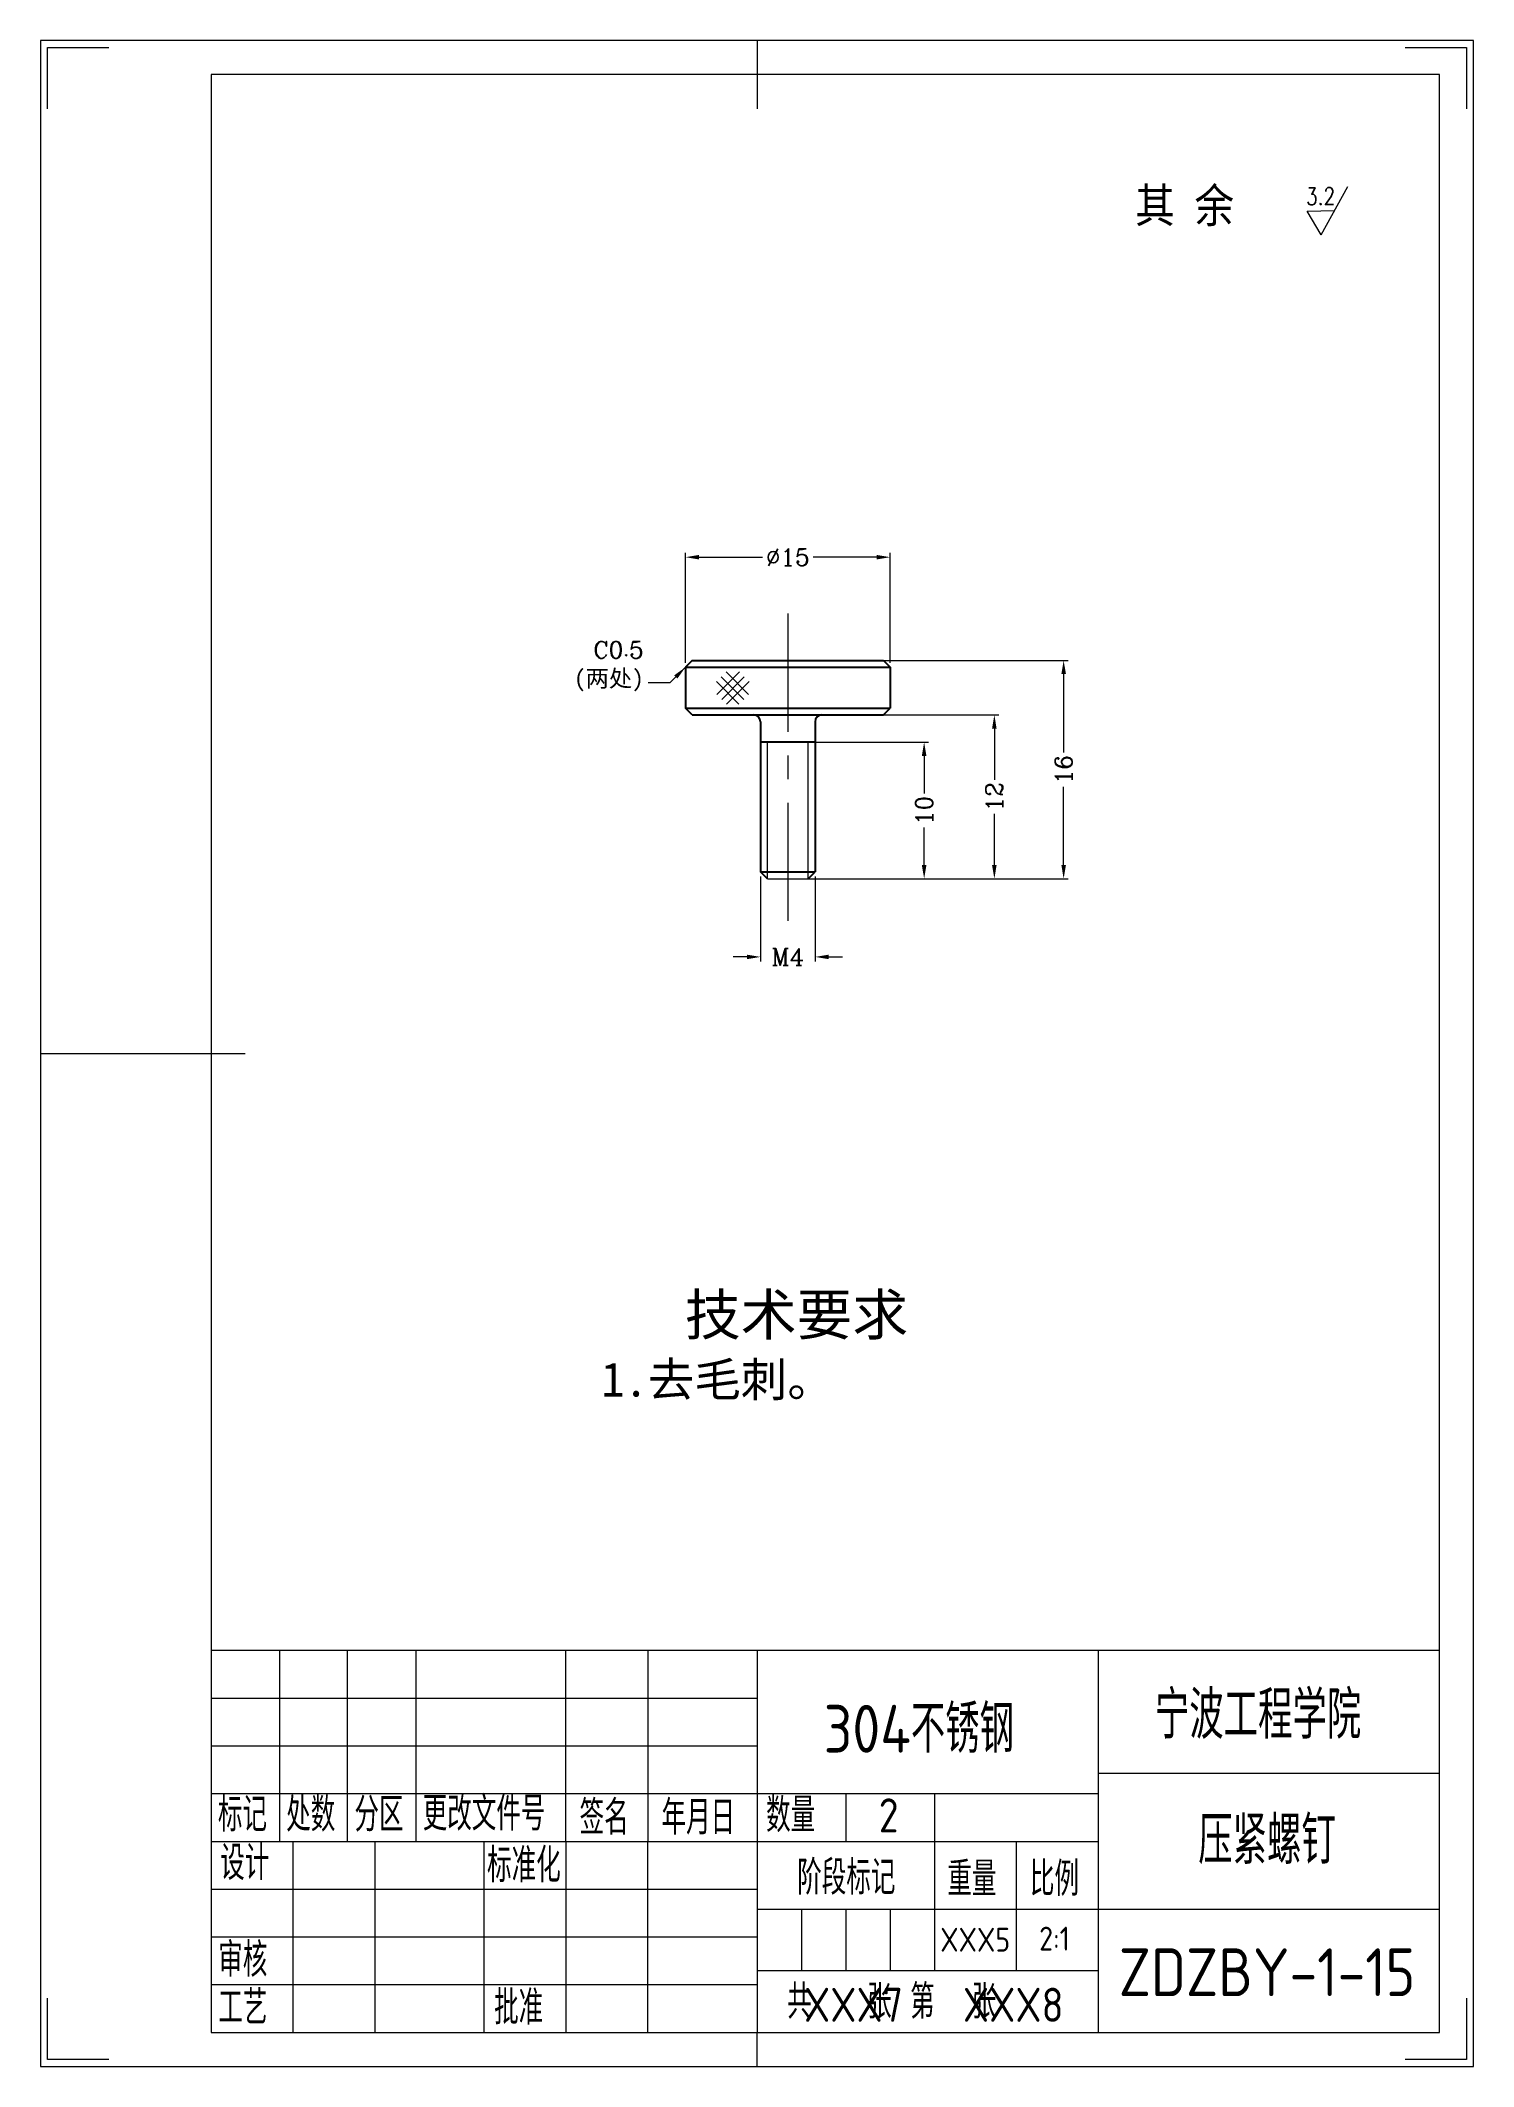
# Model space of a CAD drawing. Header units: millimetres. Extents: x 348 to 7549, y -2121 to -1262.
# Drawn here: x 6328.6 to 6538.6, y -2121.3 to -1824.3 of the extents above; entities that cross this region are included whole.
import ezdxf
from ezdxf.enums import TextEntityAlignment as Align

# ---------------------------------------------------------------- set-up
doc = ezdxf.new("R2010")
doc.units = ezdxf.units.MM
doc.header["$LTSCALE"] = 46.255
doc.header["$PDMODE"] = 3
doc.header["$PDSIZE"] = 8
doc.linetypes.add('CENTER', pattern=[0.6, 0.375, -0.075, 0.075, -0.075])
doc.layers.get('0').update_dxf_attribs({"linetype": 'CONTINUOUS'})
doc.layers.get('Defpoints').update_dxf_attribs({"linetype": 'CONTINUOUS'})
doc.layers.add('02___PRT_ALL_AXES', color=7, linetype='CONTINUOUS')
for name, color, linetype, lineweight in [('dim', 82, 'CONTINUOUS', 9), ('中心线', 2, 'CENTER', 13), ('图框_内框线', 5, 'CONTINUOUS', 13), ('图框_外框线', 7, 'CONTINUOUS', 13), ('图框_标题栏属性', 1, 'CONTINUOUS', 13), ('图框_标题栏文字', 6, 'CONTINUOUS', 13), ('图框_角线', 5, 'CONTINUOUS', 13), ('尺寸线', 80, 'CONTINUOUS', 13), ('文字', 3, 'CONTINUOUS', 13), ('粗实线', 7, 'CONTINUOUS', 20), ('细实线', 20, 'CONTINUOUS', 13)]:
    doc.layers.add(name, color=color, linetype=linetype, lineweight=lineweight)
doc.styles.add('ROMANC', font='romanc.shx', dxfattribs={"bigfont": 'gbcbig.shx'})
doc.styles.get("Standard").update_dxf_attribs({"font": 'txt', "width": 0.85, "bigfont": 'gbcbig.shx'})
doc.styles.add('TXT08', font='txt.shx', dxfattribs={"width": 0.8, "bigfont": 'gbcbig.shx'})
doc.styles.add('宋体', font='SimSun.ttf')
doc.styles.add('工程字', font='gbenor.shx', dxfattribs={"bigfont": 'gbcbig.shx'})
doc.dimstyles.new('YanXiu', dxfattribs={"dimtxt": 2.5, "dimasz": 2.2, "dimexe": 0.66, "dimexo": 0.66, "dimgap": 0.66, "dimtad": 0, "dimtoh": 1, "dimdsep": 46, "dimtxsty": 'ROMANC', "dimcen": 0, "dimclrd": 256, "dimclre": 131, "dimclrt": 42, "dimazin": 2, "dimtfac": 1, "dimtofl": 0, "dimtmove": 0, "dimatfit": 3, "dimfxl": 1, "dimlwd": 5, "dimlwe": 5, "dimarcsym": 0})

msp = doc.modelspace()

# ---------------------------------------------------------------- texts
at = {"layer": 'dim', "style": 'TXT08', "width": 0.8}
msp.add_text('3.2', height=2.5, rotation=1.0876714, dxfattribs=at).set_placement((6516.20888, -1847.07723), align=Align.MIDDLE)
at = {"layer": 'dim', "color": 42, "insert": (6417.02425, -1919.67165), "char_height": 2.5, "attachment_point": 9, "style": 'ROMANC'}
msp.add_mtext('C0.5\\P{\\fFangSong|b0|i0|c134|p49;(两处)}', dxfattribs=at)
at = {"layer": '中心线', "insert": (6402.64123, -2008.03866), "char_height": 8, "width": 94.3756905, "attachment_point": 1, "style": '宋体'}
msp.add_mtext('{\\H0.75x;     技术要求\\P  \\H0.83333x;1.去毛刺。}', dxfattribs=at)
at = {"layer": '图框_标题栏属性', "style": '工程字'}
for tag, text, p in [('宁波工程学院', 'xxx2', (6507.05534, -2069.32496)), ('304不锈钢', 'xxx1', (6457.34505, -2071.41513)), ('压紧螺钉', 'xxx3', (6508.36987, -2087.72343)), ('ZDZBY-1-15', 'xxx4', (6508.36987, -2107.43608))]:
    msp.add_attdef(tag, text=text, height=7, dxfattribs=at).set_placement(p, align=Align.MIDDLE)
for tag, text, height, p in [('XXX5', 'xxx5', 3.5, (6465.60114, -2102.67294)), ('2:1', 'xxx6', 3.5, (6477.22333, -2102.51391)), ('XXX7', 'xxx7', 5, (6447.76982, -2112.21422)), ('XXX8', 'xxx8', 5, (6471.17342, -2112.21422))]:
    msp.add_attdef(tag, text=text, height=height, dxfattribs=at).set_placement(p, align=Align.MIDDLE_CENTER)
at = {"layer": '图框_标题栏文字', "style": '工程字'}
for s, p in [('标记', (6354.62281, -2086.81804)), ('处数', (6364.62281, -2086.81804)), ('分区', (6374.62281, -2086.81804)), ('更改文件号', (6384.62281, -2086.66963)), ('签名', (6407.62281, -2087.25676)), ('年月日', (6419.62281, -2087.25676)), ('数量', (6434.95743, -2086.90829)), ('2', (6451.46308, -2086.95146)), ('设计', (6354.95743, -2093.90829)), ('标准化', (6394.06183, -2094.25676)), ('阶段标记', (6439.51359, -2096.05676)), ('重量', (6461.51359, -2096.25676)), ('比例', (6473.62281, -2096.25676)), ('审核', (6354.66788, -2108.10837)), ('工艺', (6354.66788, -2115.10837)), ('批准', (6395.09284, -2115.10837)), ('共   张 第  张', (6438.02353, -2114.25676))]:
    msp.add_text(s, height=5, dxfattribs=at).set_placement(p)
at = {"layer": '文字', "insert": (6489.04409, -1845.9347), "char_height": 5, "width": 46.5466241, "attachment_point": 1}
msp.add_mtext('{\\fSimSun|b0|i0|c134|p2;其 余} ', dxfattribs=at)

# ---------------------------------------------------------------- blocks, each defined once
blk = doc.blocks.new('*D158')
at = {"layer": 'Defpoints', "color": 0, "transparency": 16777216}
for p in [(6453.14, -1900), (6423.14, -1916.13), (6453.14, -1916.13)]:
    blk.add_point(p, dxfattribs=at)
at = {"layer": 'dim', "color": 131, "lineweight": 5, "transparency": 16777216}
for p, q in [((6423.14, -1915.47), (6423.14, -1899.34)), ((6453.14, -1915.47), (6453.14, -1899.34))]:
    blk.add_line(p, q, dxfattribs=at)
at = {"layer": 'dim', "lineweight": 5, "transparency": 16777216}
for p, q in [((6425.14, -1900), (6434.44, -1900)), ((6451.14, -1900), (6441.84, -1900))]:
    blk.add_line(p, q, dxfattribs=at)
at = {"layer": 'dim', "transparency": 16777216}
for points in [[(6425.14, -1899.67), (6425.14, -1900.33), (6423.14, -1900)], [(6451.14, -1899.67), (6451.14, -1900.33), (6453.14, -1900)]]:
    blk.add_solid(points, dxfattribs=at)
at = {"layer": 'dim', "color": 42, "transparency": 16777216, "insert": (6438.14, -1900), "char_height": 2.5, "attachment_point": 5, "style": 'ROMANC'}
blk.add_mtext('%%c15', dxfattribs=at)
blk = doc.blocks.new('*D159')
at = {"layer": 'Defpoints', "color": 0, "transparency": 16777216}
for p in [(6434.14, -1946.13), (6442.14, -1946.13), (6442.14, -1958.6)]:
    blk.add_point(p, dxfattribs=at)
at = {"layer": 'dim', "color": 131, "lineweight": 5, "transparency": 16777216}
for p, q in [((6434.14, -1946.79), (6434.14, -1959.26)), ((6442.14, -1946.79), (6442.14, -1959.26))]:
    blk.add_line(p, q, dxfattribs=at)
at = {"layer": 'dim', "lineweight": 5, "transparency": 16777216}
for p, q in [((6432.14, -1958.6), (6430.14, -1958.6)), ((6444.14, -1958.6), (6446.14, -1958.6))]:
    blk.add_line(p, q, dxfattribs=at)
at = {"layer": 'dim', "transparency": 16777216}
for points in [[(6432.14, -1958.27), (6432.14, -1958.93), (6434.14, -1958.6)], [(6444.14, -1958.27), (6444.14, -1958.93), (6442.14, -1958.6)]]:
    blk.add_solid(points, dxfattribs=at)
at = {"layer": 'dim', "color": 42, "transparency": 16777216, "insert": (6438.14, -1958.6), "char_height": 2.5, "attachment_point": 5, "style": 'ROMANC'}
blk.add_mtext('M4', dxfattribs=at)
blk = doc.blocks.new('*D160')
at = {"layer": 'Defpoints', "color": 0, "transparency": 16777216}
for p in [(6438.14, -1923.13), (6468.41, -1923.13), (6438.14, -1947.13)]:
    blk.add_point(p, dxfattribs=at)
at = {"layer": 'dim', "color": 131, "lineweight": 5, "transparency": 16777216}
for p, q in [((6438.8, -1923.13), (6469.07, -1923.13)), ((6438.8, -1947.13), (6469.07, -1947.13))]:
    blk.add_line(p, q, dxfattribs=at)
at = {"layer": 'dim', "lineweight": 5, "transparency": 16777216}
for p, q in [((6468.41, -1925.13), (6468.41, -1932.63)), ((6468.41, -1945.13), (6468.41, -1937.64))]:
    blk.add_line(p, q, dxfattribs=at)
at = {"layer": 'dim', "transparency": 16777216}
for points in [[(6468.07, -1925.13), (6468.74, -1925.13), (6468.41, -1923.13)], [(6468.07, -1945.13), (6468.74, -1945.13), (6468.41, -1947.13)]]:
    blk.add_solid(points, dxfattribs=at)
at = {"layer": 'dim', "color": 42, "transparency": 16777216, "insert": (6468.41, -1935.13), "char_height": 2.5, "attachment_point": 5, "rotation": 90, "style": 'ROMANC'}
blk.add_mtext('12', dxfattribs=at)
blk = doc.blocks.new('*D161')
at = {"layer": 'Defpoints', "color": 0, "transparency": 16777216}
for p in [(6438.14, -1915.13), (6438.14, -1947.13), (6478.56, -1947.13)]:
    blk.add_point(p, dxfattribs=at)
at = {"layer": 'dim', "color": 131, "lineweight": 5, "transparency": 16777216}
for p, q in [((6438.8, -1915.13), (6479.22, -1915.13)), ((6438.8, -1947.13), (6479.22, -1947.13))]:
    blk.add_line(p, q, dxfattribs=at)
at = {"layer": 'dim', "lineweight": 5, "transparency": 16777216}
for p, q in [((6478.56, -1917.13), (6478.56, -1928.63)), ((6478.56, -1945.13), (6478.56, -1933.64))]:
    blk.add_line(p, q, dxfattribs=at)
at = {"layer": 'dim', "transparency": 16777216}
for points in [[(6478.23, -1917.13), (6478.9, -1917.13), (6478.56, -1915.13)], [(6478.23, -1945.13), (6478.9, -1945.13), (6478.56, -1947.13)]]:
    blk.add_solid(points, dxfattribs=at)
at = {"layer": 'dim', "color": 42, "transparency": 16777216, "insert": (6478.56, -1931.13), "char_height": 2.5, "attachment_point": 5, "rotation": 90, "style": 'ROMANC'}
blk.add_mtext('16', dxfattribs=at)
blk = doc.blocks.new('*D162')
at = {"layer": 'Defpoints', "color": 0, "transparency": 16777216}
for p in [(6438.14, -1927.13), (6438.14, -1947.13), (6458.12, -1947.13)]:
    blk.add_point(p, dxfattribs=at)
at = {"layer": 'dim', "color": 131, "lineweight": 5, "transparency": 16777216}
for p, q in [((6438.8, -1927.13), (6458.78, -1927.13)), ((6438.8, -1947.13), (6458.78, -1947.13))]:
    blk.add_line(p, q, dxfattribs=at)
at = {"layer": 'dim', "lineweight": 5, "transparency": 16777216}
for p, q in [((6458.12, -1929.13), (6458.12, -1934.63)), ((6458.12, -1945.13), (6458.12, -1939.64))]:
    blk.add_line(p, q, dxfattribs=at)
at = {"layer": 'dim', "transparency": 16777216}
for points in [[(6457.78, -1929.13), (6458.45, -1929.13), (6458.12, -1927.13)], [(6457.78, -1945.13), (6458.45, -1945.13), (6458.12, -1947.13)]]:
    blk.add_solid(points, dxfattribs=at)
at = {"layer": 'dim', "color": 42, "transparency": 16777216, "insert": (6458.12, -1937.13), "char_height": 2.5, "attachment_point": 5, "rotation": 90, "style": 'ROMANC'}
blk.add_mtext('10', dxfattribs=at)

# ---------------------------------------------------------------- dimensions: what is measured, and where the dimension line sits
at = {"layer": 'dim'}
for base, p1, p2, text, override, picture, middle in [((6453.14045, -1899.99912), (6423.14045, -1916.13225), (6453.14045, -1916.13225), '%%c<>', {"dimasz": 2, "dimlfac": 0.5}, '*D158', (6438.14045, -1899.99912)), ((6442.14045, -1958.60007), (6434.14045, -1946.13225), (6442.14045, -1946.13221), 'M4', {"dimasz": 2}, '*D159', (6438.14045, -1958.60007))]:
    dim = msp.add_linear_dim(base=base, p1=p1, p2=p2, text=text, dimstyle='YanXiu', override=override, dxfattribs=at)
    dim.commit()
    dim.dimension.update_dxf_attribs({"geometry": picture, "text_midpoint": middle})
for base, p1, p2, picture, middle in [((6478.56494, -1947.13224), (6438.14045, -1915.13225), (6438.14045, -1947.13224), '*D161', (6478.56494, -1931.13224)), ((6468.40771, -1923.13225), (6438.14045, -1947.13224), (6438.14045, -1923.13225), '*D160', (6468.40771, -1935.13224)), ((6458.11775, -1947.13224), (6438.14045, -1927.13225), (6438.14045, -1947.13224), '*D162', (6458.11775, -1937.13224))]:
    dim = msp.add_linear_dim(base=base, p1=p1, p2=p2, angle=90, dimstyle='YanXiu', override={"dimasz": 2, "dimlfac": 0.5}, dxfattribs=at)
    dim.commit()
    dim.dimension.update_dxf_attribs({"geometry": picture, "text_midpoint": middle})

# ---------------------------------------------------------------- linework, layer by layer
at = {"color": 7, "linetype": 'Continuous'}
for p, q in [((6424.14045, -1915.13225), (6423.14045, -1916.13225)), ((6424.14045, -1915.13225), (6452.14045, -1915.13225)), ((6452.14045, -1915.13225), (6453.14045, -1916.13225)), ((6423.14045, -1916.13225), (6453.14045, -1916.13225)), ((6424.14045, -1923.13225), (6423.14045, -1922.13225)), ((6423.14045, -1922.13225), (6453.14045, -1922.13225)), ((6424.14045, -1923.13225), (6452.14045, -1923.13225)), ((6452.14045, -1923.13225), (6453.14045, -1922.13225)), ((6442.14045, -1927.13225), (6434.14045, -1927.13225)), ((6434.14045, -1946.13225), (6442.14045, -1946.13225)), ((6435.14046, -1947.13224), (6434.14046, -1946.13223)), ((6441.14043, -1947.13224), (6442.14043, -1946.13223))]:
    msp.add_line(p, q, dxfattribs=at)
for centre, start, end in [((6433.14045, -1924.13225), 0, 90), ((6443.14045, -1924.13225), 90, 180)]:
    msp.add_arc(centre, 1, start, end, dxfattribs=at)
at = {"layer": '02___PRT_ALL_AXES', "color": 7, "linetype": 'Continuous'}
for p, q in [((6423.14045, -1916.13225), (6423.14045, -1922.13225)), ((6453.14045, -1916.13225), (6453.14045, -1922.13225)), ((6434.14045, -1924.13225), (6434.14045, -1946.13225)), ((6442.14045, -1924.13225), (6442.14045, -1946.13225))]:
    msp.add_line(p, q, dxfattribs=at)
at = {"layer": 'dim'}
for p, q in [((6516.31628, -1852.73425), (6520.22413, -1845.65879)), ((6514.22948, -1849.27323), (6518.27021, -1849.19652)), ((6516.31628, -1852.73425), (6514.22948, -1849.27323))]:
    msp.add_line(p, q, dxfattribs=at)
at = {"layer": '中心线'}
msp.add_line((6438.14045, -1908.23257), (6438.14045, -1953.4547), dxfattribs=at)
at = {"layer": '图框_内框线'}
for points in [[(6433.62281, -1824.25676), (6433.62281, -1834.25676)], [(6328.62281, -1972.75676), (6358.62281, -1972.75676)], [(6533.62281, -2060.25676), (6353.62281, -2060.25676), (6353.62281, -2116.25676), (6533.62281, -2116.25676), (6533.62281, -2060.25676)], [(6433.62281, -2121.25676), (6433.62281, -2116.25676)]]:
    msp.add_lwpolyline(points, dxfattribs=at)
msp.add_lwpolyline([(6353.62281, -2116.25676), (6533.62281, -2116.25676), (6533.62281, -1829.25676), (6353.62281, -1829.25676)], close=True, dxfattribs=at)
at = {"layer": '图框_外框线'}
msp.add_lwpolyline([(6328.62281, -2121.25676), (6538.62281, -2121.25676), (6538.62281, -1824.25676), (6328.62281, -1824.25676)], close=True, dxfattribs=at)
at = {"layer": '图框_角线', "flags": 128}
for points in [[(6329.62281, -1834.25676), (6329.62281, -1825.25676), (6338.62281, -1825.25676)], [(6528.62281, -1825.25676), (6537.62281, -1825.25676), (6537.62281, -1834.25676)], [(6338.62281, -2120.25676), (6329.62281, -2120.25676), (6329.62281, -2111.25676)], [(6537.62281, -2111.25676), (6537.62281, -2120.25676), (6528.62281, -2120.25676)]]:
    msp.add_lwpolyline(points, dxfattribs=at)
at = {"layer": '尺寸线'}
for p, q in [((6427.66781, -1918.24294), (6430.97406, -1921.5459)), ((6427.75047, -1920.13098), (6431.05672, -1916.82803)), ((6428.37456, -1917.53548), (6431.68081, -1920.83844)), ((6428.45722, -1920.83844), (6431.76347, -1917.53548)), ((6429.08131, -1916.82803), (6432.38757, -1920.13098)), ((6429.16398, -1921.5459), (6432.47023, -1918.24294)), ((6363.62281, -2060.25676), (6363.62281, -2088.25676)), ((6373.62281, -2088.25676), (6373.62281, -2060.25676)), ((6383.62281, -2060.25676), (6383.62281, -2088.25676)), ((6405.62281, -2088.25676), (6405.62281, -2060.25676)), ((6417.62281, -2060.25676), (6417.62281, -2088.25676)), ((6433.62281, -2060.25676), (6433.62281, -2116.25676)), ((6483.62281, -2060.25676), (6483.62281, -2116.25676)), ((6353.62281, -2067.25676), (6433.62281, -2067.25676)), ((6353.62281, -2074.25676), (6433.62281, -2074.25676)), ((6483.62281, -2078.25676), (6533.62281, -2078.25676)), ((6353.62281, -2081.25676), (6483.62281, -2081.25676)), ((6446.62281, -2081.25676), (6446.62281, -2088.25676)), ((6459.62281, -2081.25676), (6459.62281, -2107.25676)), ((6353.62281, -2088.25676), (6483.62281, -2088.25676)), ((6365.62281, -2116.25676), (6365.62281, -2088.25676)), ((6377.62281, -2088.25676), (6377.62281, -2116.25676)), ((6393.62281, -2116.25676), (6393.62281, -2088.25676)), ((6405.62281, -2088.25676), (6405.62281, -2116.25676)), ((6417.62281, -2116.25676), (6417.62281, -2088.25676)), ((6471.62281, -2088.25676), (6471.62281, -2107.25676)), ((6353.62281, -2095.25676), (6433.62281, -2095.25676)), ((6533.62281, -2098.25676), (6433.62281, -2098.25676)), ((6440.12281, -2098.25676), (6440.12281, -2107.25676)), ((6446.62281, -2098.25676), (6446.62281, -2107.25676)), ((6453.12281, -2098.25676), (6453.12281, -2107.25676)), ((6353.62281, -2102.25676), (6433.62281, -2102.25676)), ((6483.62281, -2107.25676), (6433.62281, -2107.25676)), ((6353.62281, -2109.25676), (6433.62281, -2109.25676))]:
    msp.add_line(p, q, dxfattribs=at)
at = {"layer": '粗实线'}
msp.add_line((6435.14046, -1947.13224), (6441.14043, -1947.13224), dxfattribs=at)
at = {"layer": '细实线'}
for p, q in [((6435.14046, -1947.13224), (6435.14046, -1927.13225)), ((6441.14043, -1947.13224), (6441.14043, -1927.13225))]:
    msp.add_line(p, q, dxfattribs=at)

msp.set_redraw_order([(e.dxf.handle, doc.entitydb.next_handle()) for e in msp.query("TEXT MTEXT ATTDEF DIMENSION ARC_DIMENSION")])  # texts and dimensions are drawn at this point

# ---------------------------------------------------------------- leaders
at = {"layer": 'dim', "annotation_type": 0, "has_hookline": 1, "hookline_direction": 1, "text_width": 9.38571}
msp.add_leader([(6423.14045, -1916.13225), (6420.85606, -1918.42165), (6417.68425, -1918.42165)], dimstyle='YanXiu', override={"dimasz": 2, "dimgap": 0.66, "dimtad": 0}, dxfattribs=at)

doc.saveas('drawing.dxf')
